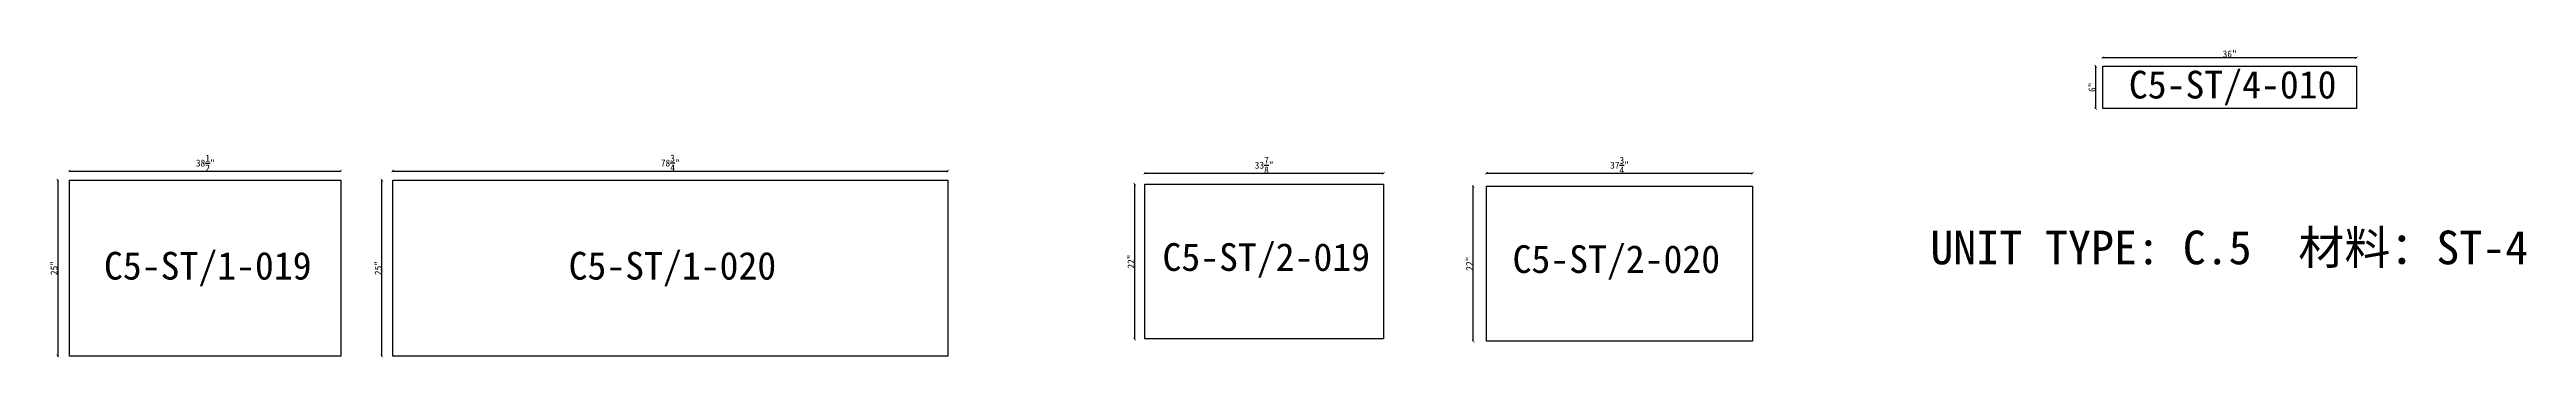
# Model space of a CAD drawing. Header units: millimetres. Extents: x -46962 to 137822, y -48342 to 2116.
# Drawn here: x 15818 to 24745, y -12556 to -11444 of the extents above; entities that cross this region are included whole.
import ezdxf
from ezdxf.enums import TextEntityAlignment as Align

# ---------------------------------------------------------------- set-up
doc = ezdxf.new("R2010")
doc.units = ezdxf.units.MM
doc.layers.add('COUNTERTOP_NUMBER', color=3, linetype='Continuous')
doc.layers.add('COUNTERTOPS', color=7, linetype='Continuous')
doc.styles.add('样式 1', font='')
doc.styles.get('样式 1').set_extended_font_data('NSimSun')
doc.dimstyles.new('副本 ISO-25', dxfattribs={"dimtxt": 25, "dimasz": 10, "dimexe": 1.5, "dimexo": 0.5, "dimtad": 1, "dimlfac": 0.03937, "dimlunit": 5, "dimtxsty": '样式 1', "dimblk": 'ARCHTICK', "dimcen": 2.5, "dimclrd": 256, "dimclrt": 1, "dimazin": 3, "dimtfac": 1, "dimtmove": 0, "dimatfit": 3, "dimfxlon": 1})

msp = doc.modelspace()

# ---------------------------------------------------------------- texts
at = {"style": '样式 1'}
for s, p in [('UNIT TYPE: C.5', (22596.955, -12219.472)), ('材料：ST-4', (23923.236, -12219.472))]:
    msp.add_text(s, height=121.5865, dxfattribs=at).set_placement(p)
at = {"layer": 'COUNTERTOP_NUMBER', "color": 3, "style": '样式 1'}
for s, p in [('C5-ST/4-010', (23686.51, -11570.884)), ('C5-ST/2-019', (20203.254, -12193.225)), ('C5-ST/1-019', (16388.034, -12224.635)), ('C5-ST/1-020', (18062.688, -12224.635)), ('C5-ST/2-020', (21465.041, -12200.655))]:
    msp.add_text(s, height=100, dxfattribs=at).set_placement(p, align=Align.MIDDLE_CENTER)

# ---------------------------------------------------------------- blocks, each defined once
blk = doc.blocks.new('_ArchTick')
at = {"color": 0, "linetype": 'ByBlock', "const_width": 0.15}
blk.add_lwpolyline([(-0.5, -0.5), (0.5, 0.5)], dxfattribs=at)
blk = doc.blocks.new('*D763')
at = {"color": 0, "lineweight": -2, "transparency": 16777216}
for p, q in [((15890.2, -11883.8), (15890.2, -11881.3)), ((16868.1, -11883.8), (16868.1, -11881.3))]:
    blk.add_line(p, q, dxfattribs=at)
at = {"lineweight": -2, "transparency": 16777216}
blk.add_line((15890.2, -11882.8), (16868.1, -11882.8), dxfattribs=at)
at = {"layer": 'Defpoints', "color": 0, "transparency": 16777216}
for p in [(15890.2, -11915.5), (16868.1, -11882.8), (16868.1, -11915.5)]:
    blk.add_point(p, dxfattribs=at)
at = {"lineweight": -2, "transparency": 16777216, "xscale": 10, "yscale": 10, "zscale": 10, "rotation": 180}
blk.add_blockref('_ArchTick', (15890.2, -11882.8), dxfattribs=at)
at = {"lineweight": -2, "transparency": 16777216, "xscale": 10, "yscale": 10, "zscale": 10}
blk.add_blockref('_ArchTick', (16868.1, -11882.8), dxfattribs=at)
at = {"color": 1, "transparency": 16777216, "insert": (16379.1, -11853.8), "char_height": 25, "attachment_point": 5, "style": '样式 1'}
blk.add_mtext('\\A1;38{\\H1x;\\S1/2;}"', dxfattribs=at)
blk = doc.blocks.new('*D766')
at = {"color": 0, "lineweight": -2, "transparency": 16777216}
for p, q in [((15848.2, -11915.5), (15845.7, -11915.5)), ((15848.2, -12550.5), (15845.7, -12550.5))]:
    blk.add_line(p, q, dxfattribs=at)
at = {"lineweight": -2, "transparency": 16777216}
blk.add_line((15847.2, -11915.5), (15847.2, -12550.5), dxfattribs=at)
at = {"layer": 'Defpoints', "color": 0, "transparency": 16777216}
for p in [(15890.2, -11915.5), (15847.2, -12550.5), (15890.2, -12550.5)]:
    blk.add_point(p, dxfattribs=at)
at = {"lineweight": -2, "transparency": 16777216, "xscale": 10, "yscale": 10, "zscale": 10}
for p, rotation in [((15847.2, -11915.5), 90), ((15847.2, -12550.5), 270)]:
    blk.add_blockref('_ArchTick', p, dxfattribs=dict(at, rotation=rotation))
at = {"color": 1, "transparency": 16777216, "insert": (15834.1, -12233), "char_height": 25, "attachment_point": 5, "rotation": 90, "style": '样式 1'}
blk.add_mtext('\\A1;25"', dxfattribs=at)
blk = doc.blocks.new('*D767')
at = {"color": 0, "lineweight": -2, "transparency": 16777216}
for p, q in [((17054.8, -11883.8), (17054.8, -11881.3)), ((19055.1, -11883.8), (19055.1, -11881.3))]:
    blk.add_line(p, q, dxfattribs=at)
at = {"lineweight": -2, "transparency": 16777216}
blk.add_line((17054.8, -11882.8), (19055.1, -11882.8), dxfattribs=at)
at = {"layer": 'Defpoints', "color": 0, "transparency": 16777216}
for p in [(17054.8, -11915.5), (19055.1, -11882.8), (19055.1, -11915.5)]:
    blk.add_point(p, dxfattribs=at)
at = {"lineweight": -2, "transparency": 16777216, "xscale": 10, "yscale": 10, "zscale": 10, "rotation": 180}
blk.add_blockref('_ArchTick', (17054.8, -11882.8), dxfattribs=at)
at = {"lineweight": -2, "transparency": 16777216, "xscale": 10, "yscale": 10, "zscale": 10}
blk.add_blockref('_ArchTick', (19055.1, -11882.8), dxfattribs=at)
at = {"color": 1, "transparency": 16777216, "insert": (18054.9, -11853.7), "char_height": 25, "attachment_point": 5, "style": '样式 1'}
blk.add_mtext('\\A1;78{\\H1x;\\S3/4;}"', dxfattribs=at)
blk = doc.blocks.new('*D768')
at = {"color": 0, "lineweight": -2, "transparency": 16777216}
for p, q in [((17016.5, -11915.5), (17014, -11915.5)), ((17016.5, -12550.5), (17014, -12550.5))]:
    blk.add_line(p, q, dxfattribs=at)
at = {"lineweight": -2, "transparency": 16777216}
blk.add_line((17015.5, -12550.5), (17015.5, -11915.5), dxfattribs=at)
at = {"layer": 'Defpoints', "color": 0, "transparency": 16777216}
for p in [(17015.5, -11915.5), (17054.8, -11915.5), (17054.8, -12550.5)]:
    blk.add_point(p, dxfattribs=at)
at = {"lineweight": -2, "transparency": 16777216, "xscale": 10, "yscale": 10, "zscale": 10}
for p, rotation in [((17015.5, -11915.5), 90), ((17015.5, -12550.5), 270)]:
    blk.add_blockref('_ArchTick', p, dxfattribs=dict(at, rotation=rotation))
at = {"color": 1, "transparency": 16777216, "insert": (17002.3, -12233), "char_height": 25, "attachment_point": 5, "rotation": 90, "style": '样式 1'}
blk.add_mtext('\\A1;25"', dxfattribs=at)
blk = doc.blocks.new('*D769')
at = {"color": 0, "lineweight": -2, "transparency": 16777216}
for p, q in [((19765.4, -11891.8), (19765.4, -11889.3)), ((20625.8, -11891.8), (20625.8, -11889.3))]:
    blk.add_line(p, q, dxfattribs=at)
at = {"lineweight": -2, "transparency": 16777216}
blk.add_line((19765.4, -11890.8), (20625.8, -11890.8), dxfattribs=at)
at = {"layer": 'Defpoints', "color": 0, "transparency": 16777216}
for p in [(19765.4, -11930.3), (20625.8, -11890.8), (20625.8, -11930.3)]:
    blk.add_point(p, dxfattribs=at)
at = {"lineweight": -2, "transparency": 16777216, "xscale": 10, "yscale": 10, "zscale": 10, "rotation": 180}
blk.add_blockref('_ArchTick', (19765.4, -11890.8), dxfattribs=at)
at = {"lineweight": -2, "transparency": 16777216, "xscale": 10, "yscale": 10, "zscale": 10}
blk.add_blockref('_ArchTick', (20625.8, -11890.8), dxfattribs=at)
at = {"color": 1, "transparency": 16777216, "insert": (20195.6, -11861.7), "char_height": 25, "attachment_point": 5, "style": '样式 1'}
blk.add_mtext('\\A1;33{\\H1x;\\S7/8;}"', dxfattribs=at)
blk = doc.blocks.new('*D770')
at = {"color": 0, "lineweight": -2, "transparency": 16777216}
for p, q in [((19729.7, -11930.3), (19727.2, -11930.3)), ((19729.7, -12489.1), (19727.2, -12489.1))]:
    blk.add_line(p, q, dxfattribs=at)
at = {"lineweight": -2, "transparency": 16777216}
blk.add_line((19728.7, -11930.3), (19728.7, -12489.1), dxfattribs=at)
at = {"layer": 'Defpoints', "color": 0, "transparency": 16777216}
for p in [(19765.4, -11930.3), (19728.7, -12489.1), (19765.4, -12489.1)]:
    blk.add_point(p, dxfattribs=at)
at = {"lineweight": -2, "transparency": 16777216, "xscale": 10, "yscale": 10, "zscale": 10}
for p, rotation in [((19728.7, -11930.3), 90), ((19728.7, -12489.1), 270)]:
    blk.add_blockref('_ArchTick', p, dxfattribs=dict(at, rotation=rotation))
at = {"color": 1, "transparency": 16777216, "insert": (19715.6, -12209.7), "char_height": 25, "attachment_point": 5, "rotation": 90, "style": '样式 1'}
blk.add_mtext('\\A1;22"', dxfattribs=at)
blk = doc.blocks.new('*D771')
at = {"color": 0, "lineweight": -2, "transparency": 16777216}
for p, q in [((20997.2, -11891.8), (20997.2, -11889.3)), ((21956, -11891.8), (21956, -11889.3))]:
    blk.add_line(p, q, dxfattribs=at)
at = {"lineweight": -2, "transparency": 16777216}
blk.add_line((20997.2, -11890.8), (21956, -11890.8), dxfattribs=at)
at = {"layer": 'Defpoints', "color": 0, "transparency": 16777216}
for p in [(20997.2, -11937.7), (21956, -11890.8), (21956, -11937.7)]:
    blk.add_point(p, dxfattribs=at)
at = {"lineweight": -2, "transparency": 16777216, "xscale": 10, "yscale": 10, "zscale": 10, "rotation": 180}
blk.add_blockref('_ArchTick', (20997.2, -11890.8), dxfattribs=at)
at = {"lineweight": -2, "transparency": 16777216, "xscale": 10, "yscale": 10, "zscale": 10}
blk.add_blockref('_ArchTick', (21956, -11890.8), dxfattribs=at)
at = {"color": 1, "transparency": 16777216, "insert": (21476.6, -11861.7), "char_height": 25, "attachment_point": 5, "style": '样式 1'}
blk.add_mtext('\\A1;37{\\H1x;\\S3/4;}"', dxfattribs=at)
blk = doc.blocks.new('*D772')
at = {"color": 0, "lineweight": -2, "transparency": 16777216}
for p, q in [((20950.1, -11937.7), (20947.6, -11937.7)), ((20950.1, -12496.5), (20947.6, -12496.5))]:
    blk.add_line(p, q, dxfattribs=at)
at = {"lineweight": -2, "transparency": 16777216}
blk.add_line((20949.1, -12496.5), (20949.1, -11937.7), dxfattribs=at)
at = {"layer": 'Defpoints', "color": 0, "transparency": 16777216}
for p in [(20949.1, -11937.7), (20997.2, -11937.7), (20997.2, -12496.5)]:
    blk.add_point(p, dxfattribs=at)
at = {"lineweight": -2, "transparency": 16777216, "xscale": 10, "yscale": 10, "zscale": 10}
for p, rotation in [((20949.1, -11937.7), 90), ((20949.1, -12496.5), 270)]:
    blk.add_blockref('_ArchTick', p, dxfattribs=dict(at, rotation=rotation))
at = {"color": 1, "transparency": 16777216, "insert": (20935.9, -12217.1), "char_height": 25, "attachment_point": 5, "rotation": 90, "style": '样式 1'}
blk.add_mtext('\\A1;22"', dxfattribs=at)
blk = doc.blocks.new('*D781')
at = {"color": 0, "lineweight": -2, "transparency": 16777216}
for p, q in [((23218.6, -11474.5), (23218.6, -11472)), ((24133, -11474.5), (24133, -11472))]:
    blk.add_line(p, q, dxfattribs=at)
at = {"lineweight": -2, "transparency": 16777216}
blk.add_line((23218.6, -11473.5), (24133, -11473.5), dxfattribs=at)
at = {"layer": 'Defpoints', "color": 0, "transparency": 16777216}
for p in [(23218.6, -11504.3), (24133, -11473.5), (24133, -11504.3)]:
    blk.add_point(p, dxfattribs=at)
at = {"lineweight": -2, "transparency": 16777216, "xscale": 10, "yscale": 10, "zscale": 10, "rotation": 180}
blk.add_blockref('_ArchTick', (23218.6, -11473.5), dxfattribs=at)
at = {"lineweight": -2, "transparency": 16777216, "xscale": 10, "yscale": 10, "zscale": 10}
blk.add_blockref('_ArchTick', (24133, -11473.5), dxfattribs=at)
at = {"color": 1, "transparency": 16777216, "insert": (23675.8, -11460.4), "char_height": 25, "attachment_point": 5, "style": '样式 1'}
blk.add_mtext('\\A1;36"', dxfattribs=at)
blk = doc.blocks.new('*D782')
at = {"color": 0, "lineweight": -2, "transparency": 16777216}
for p, q in [((23193.8, -11504.3), (23191.3, -11504.3)), ((23193.8, -11656.7), (23191.3, -11656.7))]:
    blk.add_line(p, q, dxfattribs=at)
at = {"lineweight": -2, "transparency": 16777216}
blk.add_line((23192.8, -11656.7), (23192.8, -11504.3), dxfattribs=at)
at = {"layer": 'Defpoints', "color": 0, "transparency": 16777216}
for p in [(23192.8, -11504.3), (23218.6, -11504.3), (23218.6, -11656.7)]:
    blk.add_point(p, dxfattribs=at)
at = {"lineweight": -2, "transparency": 16777216, "xscale": 10, "yscale": 10, "zscale": 10}
for p, rotation in [((23192.8, -11504.3), 90), ((23192.8, -11656.7), 270)]:
    blk.add_blockref('_ArchTick', p, dxfattribs=dict(at, rotation=rotation))
at = {"color": 1, "transparency": 16777216, "insert": (23179.7, -11580.5), "char_height": 25, "attachment_point": 5, "rotation": 90, "style": '样式 1'}
blk.add_mtext('\\A1;6"', dxfattribs=at)

# ---------------------------------------------------------------- dimensions: what is measured, and where the dimension line sits
for base, p1, p2, picture, middle in [((23192.811, -11504.315), (23218.646, -11656.715), (23218.646, -11504.315), '*D782', (23179.686, -11580.515)), ((15847.216, -12550.466), (15890.17, -11915.466), (15890.17, -12550.466), '*D766', (15834.091, -12232.966)), ((17015.469, -11915.466), (17054.825, -12550.466), (17054.825, -11915.466), '*D768', (17002.344, -12232.966)), ((19728.744, -12489.055), (19765.39, -11930.255), (19765.39, -12489.055), '*D770', (19715.619, -12209.655)), ((20949.069, -11937.685), (20997.177, -12496.485), (20997.177, -11937.685), '*D772', (20935.944, -12217.085))]:
    dim = msp.add_linear_dim(base=base, p1=p1, p2=p2, angle=90, dimstyle='副本 ISO-25')
    dim.commit()
    dim.dimension.update_dxf_attribs({"geometry": picture, "text_midpoint": middle})
for base, p1, p2, picture, middle in [((24133.046, -11473.479), (23218.646, -11504.315), (24133.046, -11504.315), '*D781', (23675.846, -11460.354)), ((16868.07, -11882.791), (15890.17, -11915.466), (16868.07, -11915.466), '*D763', (16379.12, -11853.768)), ((19055.075, -11882.791), (17054.825, -11915.466), (19055.075, -11915.466), '*D767', (18054.95, -11853.698)), ((20625.815, -11890.829), (19765.39, -11930.255), (20625.815, -11930.255), '*D769', (20195.602, -11861.735)), ((21956.027, -11890.829), (20997.177, -11937.685), (21956.027, -11937.685), '*D771', (21476.602, -11861.735))]:
    dim = msp.add_linear_dim(base=base, p1=p1, p2=p2, dimstyle='副本 ISO-25')
    dim.commit()
    dim.dimension.update_dxf_attribs({"geometry": picture, "text_midpoint": middle})

# ---------------------------------------------------------------- linework, layer by layer
at = {"layer": 'COUNTERTOPS'}
for points in [[(23218.646, -11504.315), (24133.046, -11504.315), (24133.046, -11656.715), (23218.646, -11656.715)], [(15890.17, -11915.466), (16868.07, -11915.466), (16868.07, -12550.466), (15890.17, -12550.466)], [(17054.825, -11915.466), (19055.075, -11915.466), (19055.075, -12550.466), (17054.825, -12550.466)], [(19765.39, -11930.255), (20625.815, -11930.255), (20625.815, -12489.055), (19765.39, -12489.055)], [(20997.177, -11937.685), (21956.027, -11937.685), (21956.027, -12496.485), (20997.177, -12496.485)]]:
    msp.add_lwpolyline(points, close=True, dxfattribs=at)

msp.set_redraw_order([(e.dxf.handle, doc.entitydb.next_handle()) for e in msp.query("TEXT MTEXT ATTDEF DIMENSION ARC_DIMENSION")])  # texts and dimensions are drawn at this point

doc.saveas('drawing.dxf')
